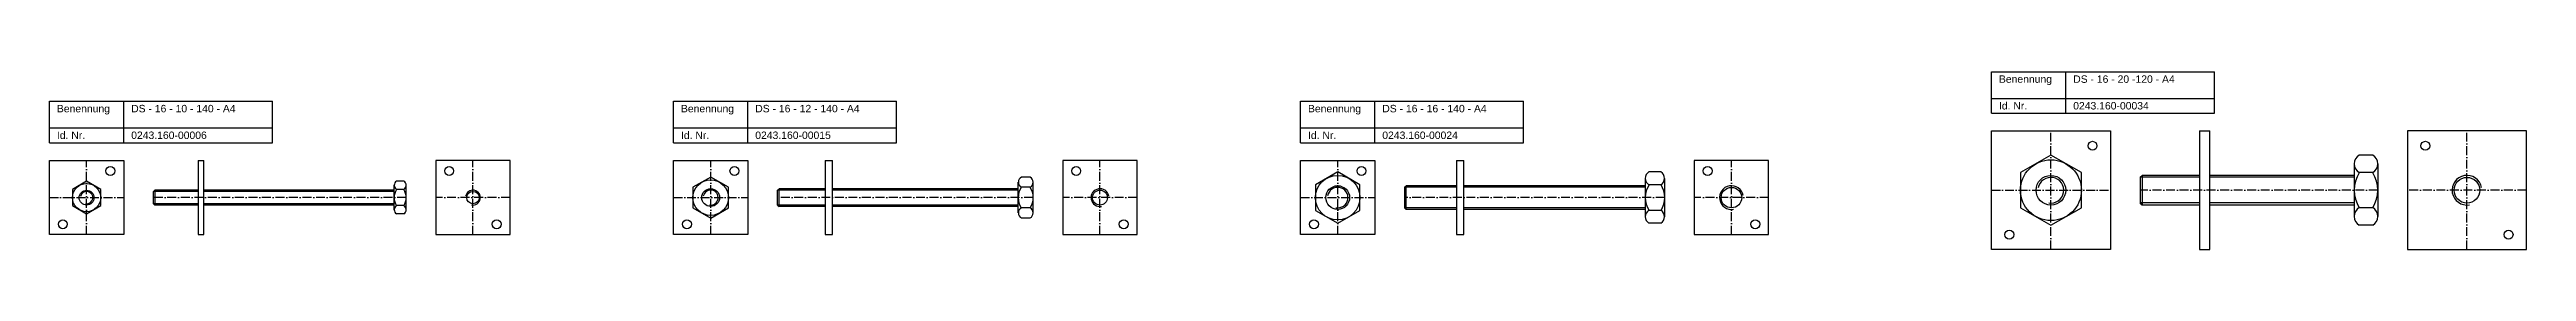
# Model space of a CAD drawing. Header units: millimetres. Extents: x 77 to 2399, y 1116 to 2936.
# Drawn here: x 77 to 1744, y 2136 to 2256 of the extents above; entities that cross this region are included whole.
import ezdxf

# ---------------------------------------------------------------- set-up
doc = ezdxf.new("R2010")
doc.units = ezdxf.units.MM
doc.header["$LTSCALE"] = 0.5
doc.linetypes.add('achse', pattern=[18, 12, -3, 0, -3])
doc.layers.add('HALFEN', color=2, linetype='CONTINUOUS')
doc.styles.add('ARIAL50', font='ARIAL.TTF', dxfattribs={"height": 5})

msp = doc.modelspace()

# ---------------------------------------------------------------- texts
at = {"layer": 'HALFEN', "style": 'ARIAL50'}
for s, p in [('Benennung', (1389.2, 2248.7)), ('DS - 16 - 20 -120 - A4', (1439.2, 2248.7)), ('DS - 16 - 10 - 140 - A4', (132.2, 2228.8)), ('DS - 16 - 12 - 140 - A4', (552.2, 2228.8)), ('DS - 16 - 16 - 140 - A4', (974.2, 2228.8)), ('Id. Nr.', (1389.2, 2230.7)), ('0243.160-00034', (1439.2, 2230.7)), ('Benennung', (82.2, 2228.8)), ('Benennung', (502.2, 2228.8)), ('Benennung', (924.2, 2228.8)), ('Id. Nr.', (82.2, 2210.8)), ('0243.160-00006', (132.2, 2210.8)), ('Id. Nr.', (502.2, 2210.8)), ('0243.160-00015', (552.2, 2210.8)), ('Id. Nr.', (924.2, 2210.8)), ('0243.160-00024', (974.2, 2210.8))]:
    msp.add_text(s, height=5, dxfattribs=at).set_placement(p)

# ---------------------------------------------------------------- linework, layer by layer
at = {"layer": 'HALFEN'}
for p, q in [((1384.2, 2256.2), (1534.2, 2256.2)), ((1384.2, 2228.2), (1384.2, 2256.2)), ((1434.2, 2228.2), (1434.2, 2256.2)), ((1534.2, 2228.2), (1534.2, 2256.2)), ((77.2, 2236.2), (227.2, 2236.2)), ((77.2, 2208.2), (77.2, 2236.2)), ((127.2, 2208.2), (127.2, 2236.2)), ((227.2, 2208.2), (227.2, 2236.2)), ((497.2, 2236.2), (647.2, 2236.2)), ((497.2, 2208.2), (497.2, 2236.2)), ((547.2, 2208.2), (547.2, 2236.2)), ((647.2, 2208.2), (647.2, 2236.2)), ((919.2, 2236.2), (1069.2, 2236.2)), ((919.2, 2208.2), (919.2, 2236.2)), ((969.2, 2208.2), (969.2, 2236.2)), ((1069.2, 2208.2), (1069.2, 2236.2)), ((1384.2, 2238.2), (1534.2, 2238.2)), ((77.2, 2218.2), (227.2, 2218.2)), ((497.2, 2218.2), (647.2, 2218.2)), ((919.2, 2218.2), (1069.2, 2218.2)), ((1384.2, 2228.2), (1534.2, 2228.2)), ((77.2, 2208.2), (227.2, 2208.2)), ((497.2, 2208.2), (647.2, 2208.2)), ((919.2, 2208.2), (1069.2, 2208.2)), ((1384.2, 2216.2), (1464.2, 2216.2)), ((1384.2, 2136.2), (1384.2, 2216.2)), ((1464.2, 2216.2), (1464.2, 2136.2)), ((1524.2, 2216.2), (1524.2, 2136.2)), ((1524.2, 2216.2), (1531.2, 2216.2)), ((1531.2, 2136.2), (1531.2, 2216.2)), ((1744.2, 2216.2), (1664.2, 2216.2)), ((1664.2, 2216.2), (1664.2, 2136.2)), ((1744.2, 2136.2), (1744.2, 2216.2)), ((77.2, 2146.2), (77.2, 2196.2)), ((77.2, 2196.2), (127.2, 2196.2)), ((127.2, 2196.2), (127.2, 2146.2)), ((177.2, 2196.2), (177.2, 2146.2)), ((177.2, 2196.2), (181.2, 2196.2)), ((181.2, 2146.2), (181.2, 2196.2)), ((387.2, 2196.2), (337.2, 2196.2)), ((337.2, 2196.2), (337.2, 2146.2)), ((387.2, 2146.2), (387.2, 2196.2)), ((497.2, 2146.2), (497.2, 2196.2)), ((497.2, 2196.2), (547.2, 2196.2)), ((547.2, 2196.2), (547.2, 2146.2)), ((599.2, 2196.2), (599.2, 2146.2)), ((599.2, 2196.2), (604.2, 2196.2)), ((604.2, 2146.2), (604.2, 2196.2)), ((737.2, 2185.1), (731.2, 2185.1)), ((759.2, 2196.2), (759.2, 2146.2)), ((809.2, 2196.2), (759.2, 2196.2)), ((809.2, 2146.2), (809.2, 2196.2)), ((919.2, 2196.2), (969.2, 2196.2)), ((919.2, 2146.2), (919.2, 2196.2)), ((969.2, 2196.2), (969.2, 2146.2)), ((1024.2, 2196.2), (1029.2, 2196.2)), ((1024.2, 2196.2), (1024.2, 2146.2)), ((1029.2, 2146.2), (1029.2, 2196.2)), ((1151.2, 2184.2), (1151.2, 2158.3)), ((1161.7, 2188.6), (1153.7, 2188.6)), ((1164.2, 2184.2), (1164.2, 2158.3)), ((1234.2, 2196.2), (1184.2, 2196.2)), ((1184.2, 2196.2), (1184.2, 2146.2)), ((1234.2, 2146.2), (1234.2, 2196.2)), ((1484.2, 2184.9), (1485.6, 2186.2)), ((1524.2, 2184.9), (1484.2, 2184.9)), ((1484.2, 2184.9), (1484.2, 2167.6)), ((1524.2, 2186.2), (1485.6, 2186.2)), ((1485.6, 2186.2), (1485.6, 2166.2)), ((1628.2, 2186.2), (1531.2, 2186.2)), ((1628.2, 2184.9), (1531.2, 2184.9)), ((1628.2, 2194), (1628.2, 2158.5)), ((1640.8, 2199.9), (1631.7, 2199.9)), ((1640.8, 2188.1), (1631.7, 2188.1)), ((1644.2, 2194), (1644.2, 2158.5)), ((102.2, 2182.2), (92.7, 2176.7)), ((92.7, 2176.7), (92.7, 2165.8)), ((111.7, 2176.7), (102.2, 2182.2)), ((111.7, 2165.8), (111.7, 2176.7)), ((147.2, 2175.4), (148.1, 2176.2)), ((177.2, 2175.4), (147.2, 2175.4)), ((147.2, 2167.1), (147.2, 2175.4)), ((177.2, 2176.2), (148.1, 2176.2)), ((148.1, 2176.2), (148.1, 2166.2)), ((309.2, 2176.2), (181.2, 2176.2)), ((309.2, 2175.4), (181.2, 2175.4)), ((309.2, 2163), (309.2, 2179.5)), ((315.7, 2182.2), (310.8, 2182.2)), ((315.7, 2176.7), (310.8, 2176.7)), ((317.2, 2163), (317.2, 2179.5)), ((567.2, 2176.3), (568.2, 2177.2)), ((567.2, 2166.2), (567.2, 2176.3)), ((599.2, 2176.3), (567.2, 2176.3)), ((599.2, 2177.2), (568.2, 2177.2)), ((568.2, 2165.2), (568.2, 2177.2)), ((729.2, 2177.2), (604.2, 2177.2)), ((729.2, 2176.3), (604.2, 2176.3)), ((729.2, 2160.9), (729.2, 2181.6)), ((737.2, 2178.2), (731.2, 2178.2)), ((739.2, 2160.9), (739.2, 2181.6)), ((989.2, 2178.2), (990.3, 2179.2)), ((989.2, 2178.2), (989.2, 2164.3)), ((1024.2, 2178.2), (989.2, 2178.2)), ((990.3, 2163.2), (990.3, 2179.2)), ((1024.2, 2179.2), (990.3, 2179.2)), ((1151.2, 2179.2), (1029.2, 2179.2)), ((1151.2, 2178.2), (1029.2, 2178.2)), ((1161.7, 2179.9), (1153.7, 2179.9)), ((1524.2, 2167.6), (1484.2, 2167.6)), ((1485.6, 2166.2), (1484.2, 2167.6)), ((1628.2, 2167.6), (1531.2, 2167.6)), ((92.7, 2165.8), (102.2, 2160.3)), ((102.2, 2160.3), (111.7, 2165.8)), ((177.2, 2167.1), (147.2, 2167.1)), ((147.2, 2167.1), (148.1, 2166.2)), ((177.2, 2166.2), (148.1, 2166.2)), ((309.2, 2167.1), (181.2, 2167.1)), ((309.2, 2166.2), (181.2, 2166.2)), ((315.7, 2165.8), (310.8, 2165.8)), ((315.7, 2160.3), (310.8, 2160.3)), ((599.2, 2166.2), (567.2, 2166.2)), ((567.2, 2166.2), (568.2, 2165.2)), ((599.2, 2165.2), (568.2, 2165.2)), ((729.2, 2166.2), (604.2, 2166.2)), ((729.2, 2165.2), (604.2, 2165.2)), ((737.2, 2164.3), (731.2, 2164.3)), ((737.2, 2157.4), (731.2, 2157.4)), ((1024.2, 2164.3), (989.2, 2164.3)), ((989.2, 2164.3), (990.3, 2163.2)), ((1024.2, 2163.2), (990.3, 2163.2)), ((1151.2, 2164.3), (1029.2, 2164.3)), ((1151.2, 2163.2), (1029.2, 2163.2)), ((1161.7, 2162.6), (1153.7, 2162.6)), ((1161.7, 2153.9), (1153.7, 2153.9)), ((1524.2, 2166.2), (1485.6, 2166.2)), ((1628.2, 2166.2), (1531.2, 2166.2)), ((1640.8, 2164.4), (1631.7, 2164.4)), ((1640.8, 2152.6), (1631.7, 2152.6)), ((127.2, 2146.2), (77.2, 2146.2)), ((177.2, 2146.2), (181.2, 2146.2)), ((337.2, 2146.2), (387.2, 2146.2)), ((547.2, 2146.2), (497.2, 2146.2)), ((599.2, 2146.2), (604.2, 2146.2)), ((759.2, 2146.2), (809.2, 2146.2)), ((969.2, 2146.2), (919.2, 2146.2)), ((1024.2, 2146.2), (1029.2, 2146.2)), ((1184.2, 2146.2), (1234.2, 2146.2)), ((1464.2, 2136.2), (1384.2, 2136.2)), ((1524.2, 2136.2), (1531.2, 2136.2)), ((1664.2, 2136.2), (1744.2, 2136.2))]:
    msp.add_line(p, q, dxfattribs=at)
at = {"layer": 'HALFEN', "color": 1, "linetype": 'achse'}
for p, q in [((1424.2, 2136.2), (1424.2, 2216.2)), ((1704.2, 2136.2), (1704.2, 2216.2)), ((102.2, 2146.2), (102.2, 2196.2)), ((362.2, 2146.2), (362.2, 2196.2)), ((522.2, 2146.2), (522.2, 2196.2)), ((784.2, 2146.2), (784.2, 2196.2)), ((944.2, 2146.2), (944.2, 2196.2)), ((1209.2, 2146.2), (1209.2, 2196.2)), ((77.2, 2171.2), (127.2, 2171.2)), ((317.2, 2171.2), (147.2, 2171.2)), ((387.2, 2171.2), (337.2, 2171.2)), ((497.2, 2171.2), (547.2, 2171.2)), ((739.2, 2171.2), (567.2, 2171.2)), ((809.2, 2171.2), (759.2, 2171.2)), ((919.2, 2171.2), (969.2, 2171.2)), ((1164.2, 2171.2), (989.2, 2171.2)), ((1234.2, 2171.2), (1184.2, 2171.2)), ((1384.2, 2176.2), (1464.2, 2176.2)), ((1644.2, 2176.2), (1484.2, 2176.2)), ((1744.2, 2176.2), (1664.2, 2176.2))]:
    msp.add_line(p, q, dxfattribs=at)
at = {"layer": 'HALFEN'}
for points in [[(510.2, 2164.3), (522.2, 2157.4), (534.2, 2164.3), (534.2, 2178.2), (522.2, 2185.1), (510.2, 2178.2)], [(929.2, 2162.6), (944.2, 2153.9), (959.2, 2162.6), (959.2, 2179.9), (944.2, 2188.6), (929.2, 2179.9)], [(1403.8, 2164.4), (1424.2, 2152.6), (1444.8, 2164.4), (1444.8, 2188.1), (1424.2, 2199.9), (1403.8, 2188.1)]]:
    msp.add_lwpolyline(points, close=True, dxfattribs=at)
for centre, radius in [((1452.2, 2206.2), 3), ((1676.2, 2206.2), 3), ((118.2, 2189.2, 7), 3), ((346.2, 2189.2, 7), 3), ((538.2, 2189.2, 7), 3), ((768.2, 2189.2, 7), 3), ((944.2, 2171.2), 15), ((960.2, 2189.2, 7), 3), ((1193.2, 2189.2, 7), 3), ((1424.2, 2176.2), 20.5), ((1424.2, 2176.2), 10), ((1704.2, 2176.2), 8.65), ((102.2, 2171.2), 9.5), ((102.2, 2171.2), 5), ((362.2, 2171.2), 4.19), ((522.2, 2171.2), 12), ((522.2, 2171.2), 6), ((784.2, 2171.2), 5.05), ((944.2, 2171.2), 8), ((1209.2, 2171.2), 6.92), ((86.2, 2153.2), 3), ((378.2, 2153.2), 3), ((506.2, 2153.2), 3), ((800.2, 2153.2), 3), ((928.2, 2153.2), 3), ((1225.2, 2153.2), 3), ((1396.2, 2146.2), 3), ((1732.2, 2146.2), 3)]:
    msp.add_circle(centre, radius, dxfattribs=at)
for centre, radius, start, end in [((733.3, 2181.6), 4, 120, 240), ((735.2, 2181.6), 4, 300, 60), ((1156.2, 2184.2), 5, 120, 240), ((1159.2, 2184.2), 5, 300, 60), ((1635.1, 2194), 6.83, 120, 240), ((1650.5, 2176.2), 22.2, 147.7958, 212.2042), ((1637.4, 2194), 6.83, 300, 60), ((1622, 2176.2), 22.2, 327.7958, 32.2042), ((312.4, 2179.5), 3.17, 120, 240), ((319.5, 2171.2), 10.3, 147.7958, 212.2042), ((314.1, 2179.5), 3.17, 300, 60), ((307, 2171.2), 10.3, 327.7958, 32.2042), ((742.2, 2171.2), 13, 147.7958, 212.2042), ((731.2, 2178.2), 1.0725e-12, 122.0054, 62.0054), ((726.3, 2171.2), 13, 327.7958, 32.2042), ((737.2, 2178.2), 1.0725e-12, 117.9946, 57.9946), ((1167.5, 2171.2), 16.3, 147.7958, 212.2042), ((1148, 2171.2), 16.3, 327.7958, 32.2042), ((1161.7, 2179.9), 1.421e-13, 136.5966, 249.444), ((312.4, 2163), 3.17, 120, 240), ((314.1, 2163), 3.17, 300, 60), ((733.3, 2160.9), 4, 120, 240), ((735.2, 2160.9), 4, 300, 60), ((1156.2, 2158.3), 5, 120, 240), ((1159.2, 2158.3), 5, 300, 60), ((1635.1, 2158.5), 6.83, 120, 240), ((1637.4, 2158.5), 6.83, 300, 60)]:
    msp.add_arc(centre, radius, start, end, dxfattribs=at)
at = {"layer": 'HALFEN', "color": 1}
for centre, radius, start, end in [((1424.2, 2176.2), 8.65, 260, 170), ((1704.2, 2176.2), 10, 10, 280), ((102.2, 2171.2), 4.19, 260, 170), ((362.2, 2171.2), 5, 260, 170), ((522.2, 2171.2), 5.05, 260, 170), ((784.2, 2171.2), 6, 10, 280), ((944.2, 2171.2), 6.92, 260, 170), ((1209.2, 2171.2), 8, 10, 280)]:
    msp.add_arc(centre, radius, start, end, dxfattribs=at)

msp.set_redraw_order([(e.dxf.handle, doc.entitydb.next_handle()) for e in msp.query("TEXT MTEXT ATTDEF DIMENSION ARC_DIMENSION")])  # texts and dimensions are drawn at this point

doc.saveas('drawing.dxf')
